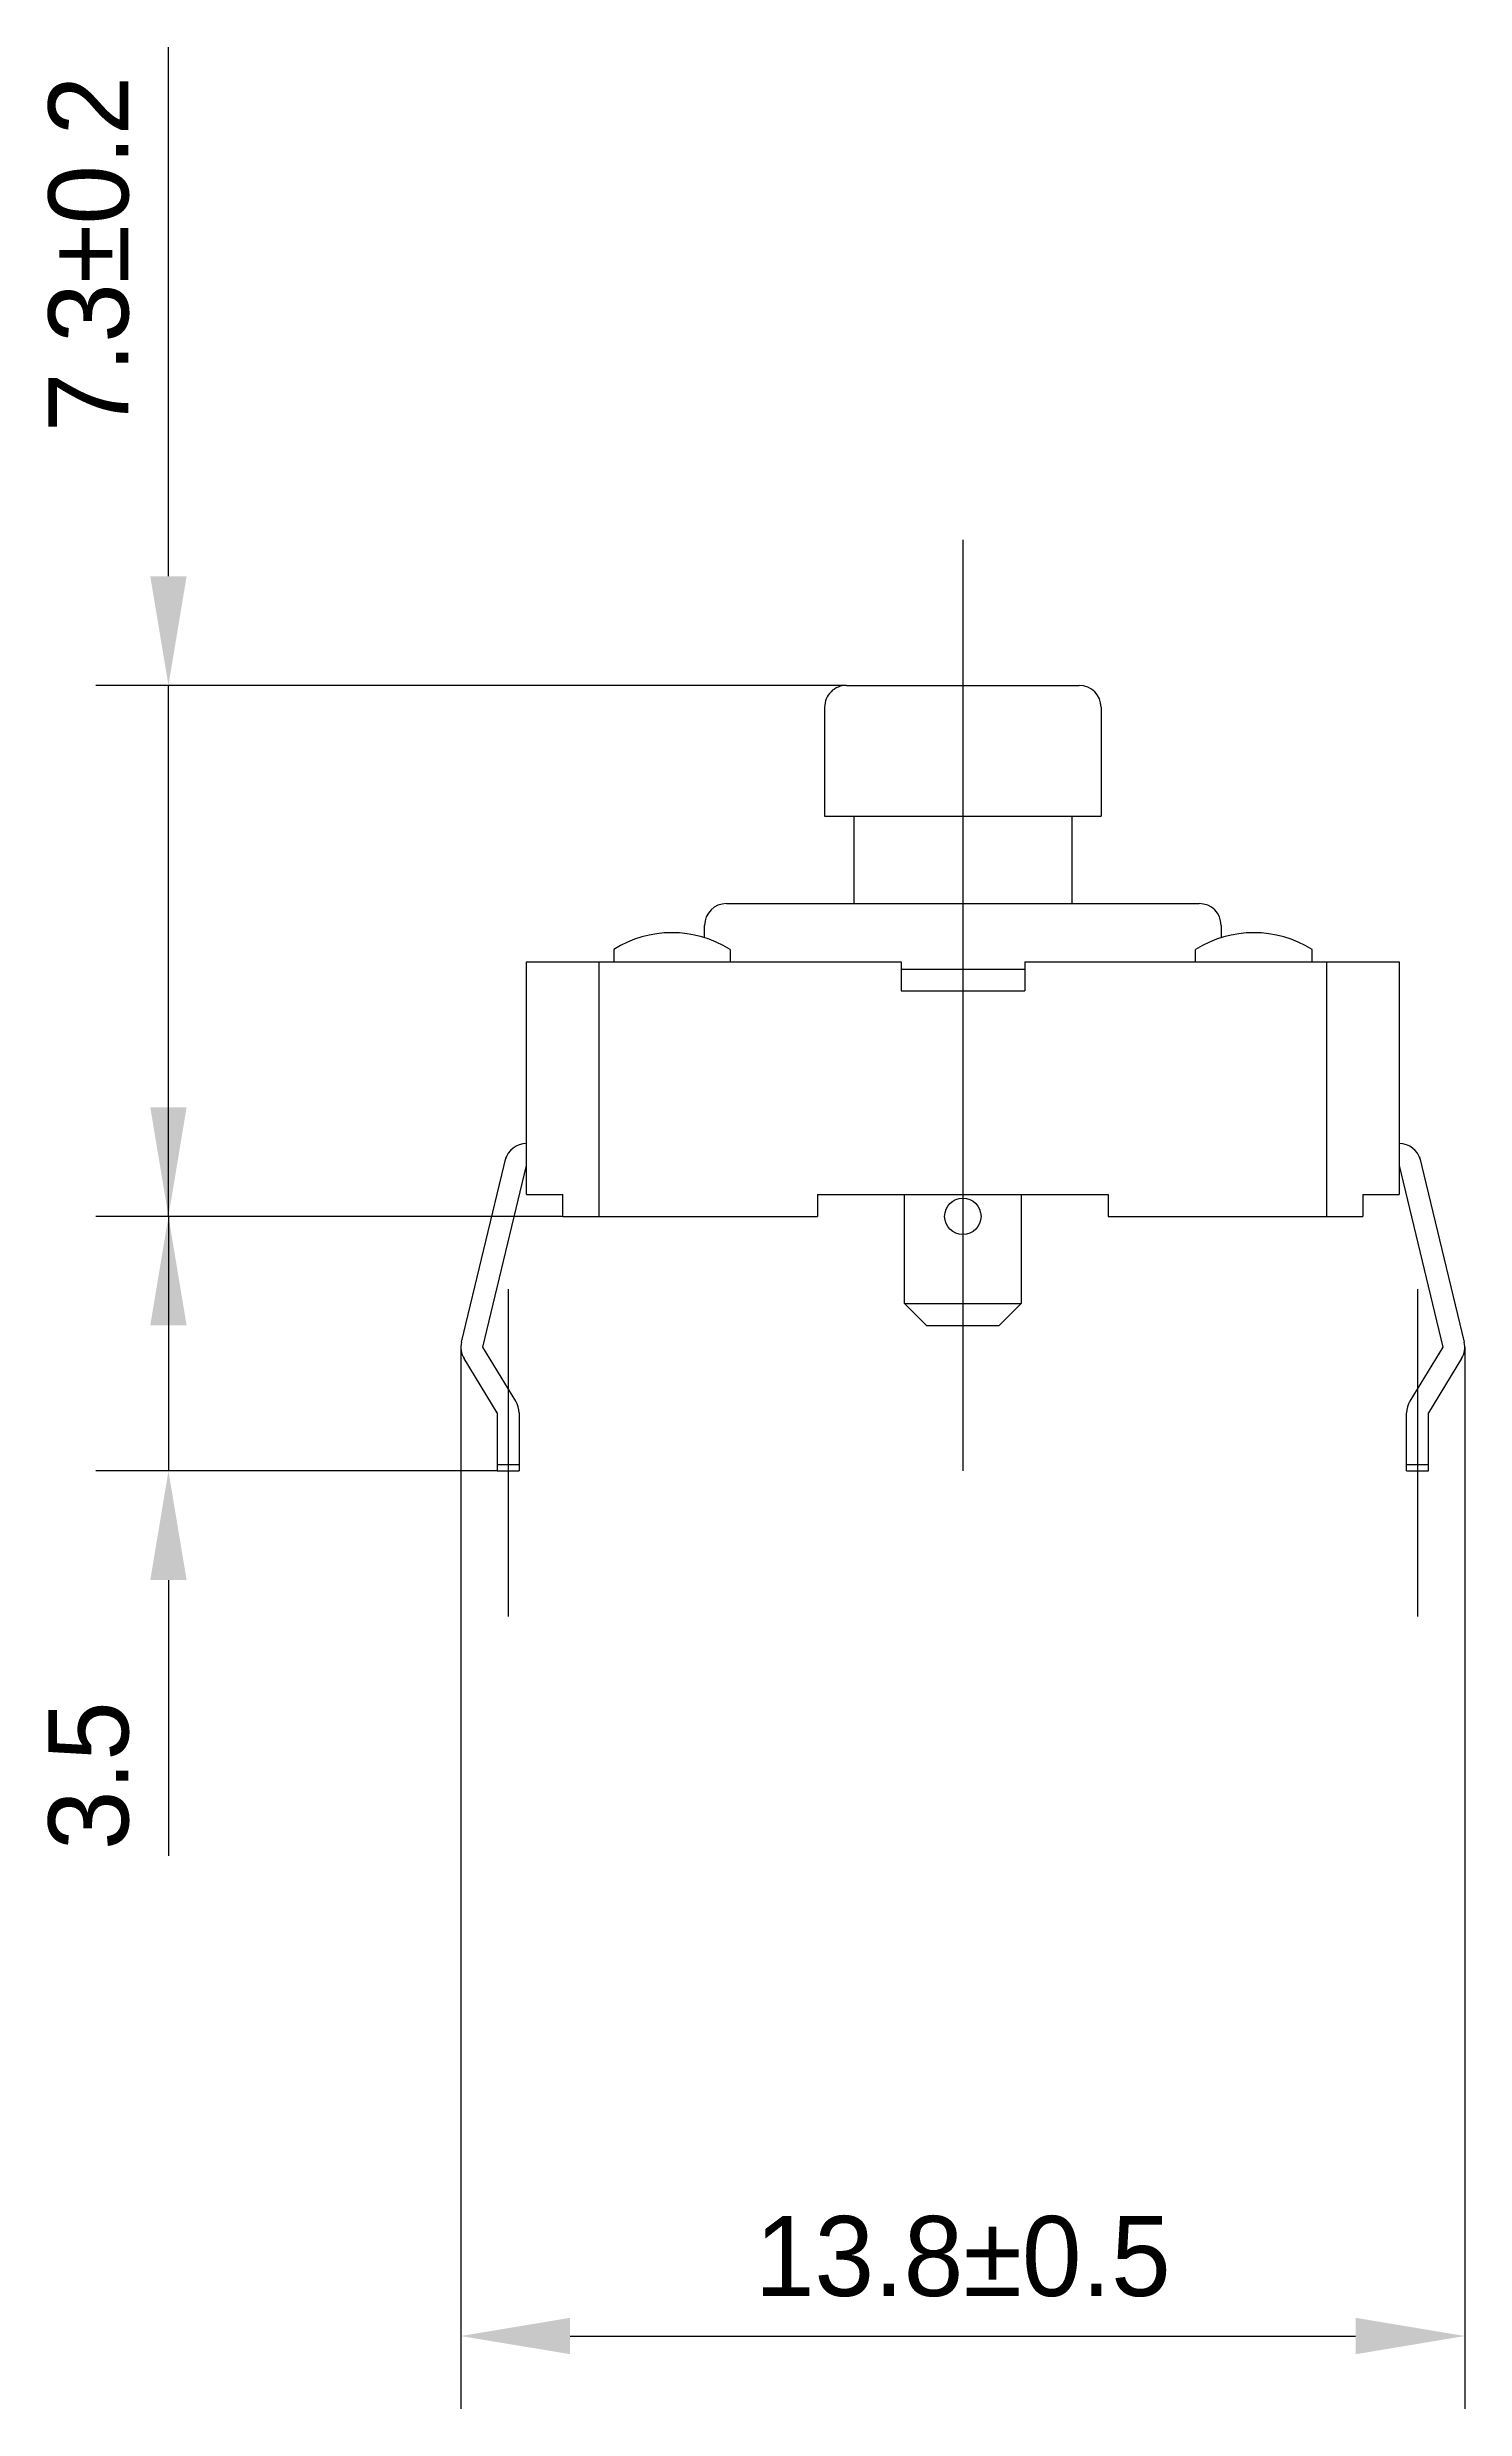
# Model space of a CAD drawing. Extents: x -14 to 87, y -16 to 51.
# Drawn here: x -12.59 to 6.9, y -16.39 to 16.07 of the extents above; entities that cross this region are included whole.
import ezdxf
from ezdxf.enums import TextEntityAlignment as Align

# ---------------------------------------------------------------- set-up
doc = ezdxf.new("R2010")
doc.units = 0
doc.linetypes.add('CENTER', pattern=[17.5, 13, -1.5, 1.5, -1.5])
doc.layers.get('0').update_dxf_attribs({"linetype": 'CONTINUOUS'})
doc.layers.get('DEFPOINTS').update_dxf_attribs({"linetype": 'CONTINUOUS'})
doc.dimstyles.get("Standard").update_dxf_attribs({"dimtxt": 0.18, "dimasz": 0.18, "dimexe": 0.18, "dimexo": 0.0625, "dimgap": 0.09, "dimtad": 0, "dimtih": 1, "dimtoh": 1, "dimdec": 4, "dimzin": 0, "dimtxsty": 'STANDARD', "dimcen": 0.09, "dimazin": 3, "dimtfac": 1, "dimtdec": 4, "dimtofl": 0, "dimtmove": 0, "dimatfit": 3, "dimtolj": 1, "dimtzin": 0})

msp = doc.modelspace()

# ---------------------------------------------------------------- blocks, each defined once
blk = doc.blocks.new('*D4')
at = {"color": 4, "linetype": 'BYBLOCK'}
for p, q in [((-10.921, 1.5), (-10.921, 3)), ((-5.5, 0), (-11.921, 0)), ((-10.921, 0), (-10.921, -3.5)), ((-6.4, -3.5), (-11.921, -3.5)), ((-10.921, -5), (-10.921, -6.5)), ((-10.921, -6.5), (-10.921, -8.79))]:
    blk.add_line(p, q, dxfattribs=at)
for points in [[(-11.171, 1.5), (-10.671, 1.5), (-10.921, 0)], [(-11.171, -5), (-10.671, -5), (-10.921, -3.5)]]:
    blk.add_solid(points, dxfattribs=at)
at = {"layer": 'DEFPOINTS', "color": 0, "linetype": 'BYBLOCK'}
for p in [(-5.5, 0), (-10.921, -3.5), (-6.4, -3.5)]:
    blk.add_point(p, dxfattribs=at)
at = {"color": 4, "linetype": 'BYBLOCK'}
blk.add_text('3.5', height=1.1, rotation=90, dxfattribs=at).set_placement((-12.021, -7.69), align=Align.MIDDLE_CENTER)
blk = doc.blocks.new('*D3')
at = {"color": 4, "linetype": 'BYBLOCK'}
for p, q in [((-6.9, -1.8), (-6.9, -16.394)), ((6.9, -1.8), (6.9, -16.394)), ((-5.4, -15.394), (5.4, -15.394))]:
    blk.add_line(p, q, dxfattribs=at)
for points in [[(-5.4, -15.144), (-5.4, -15.644), (-6.9, -15.394)], [(5.4, -15.144), (5.4, -15.644), (6.9, -15.394)]]:
    blk.add_solid(points, dxfattribs=at)
at = {"layer": 'DEFPOINTS', "color": 0, "linetype": 'BYBLOCK'}
for p in [(-6.9, -1.8), (6.9, -1.8), (6.9, -15.394)]:
    blk.add_point(p, dxfattribs=at)
at = {"color": 4, "linetype": 'BYBLOCK'}
blk.add_text('13.8%%P0.5', height=1.1, dxfattribs=at).set_placement((0, -14.294), align=Align.MIDDLE_CENTER)
blk = doc.blocks.new('*D2')
at = {"color": 4, "linetype": 'BYBLOCK'}
for p, q in [((-10.921, 10.3), (-10.921, 16.074)), ((-10.921, 8.8), (-10.921, 10.3)), ((-1.6, 7.3), (-11.921, 7.3)), ((-10.921, 0), (-10.921, 7.3)), ((-5.5, 0), (-11.921, 0)), ((-10.921, -1.5), (-10.921, -3))]:
    blk.add_line(p, q, dxfattribs=at)
for points in [[(-11.171, 8.8), (-10.671, 8.8), (-10.921, 7.3)], [(-11.171, -1.5), (-10.671, -1.5), (-10.921, 0)]]:
    blk.add_solid(points, dxfattribs=at)
at = {"layer": 'DEFPOINTS', "color": 0, "linetype": 'BYBLOCK'}
for p in [(-10.921, 7.3), (-1.6, 7.3), (-5.5, 0)]:
    blk.add_point(p, dxfattribs=at)
at = {"color": 4, "linetype": 'BYBLOCK'}
blk.add_text('7.3%%P0.2', height=1.1, rotation=90, dxfattribs=at).set_placement((-12.021, 13.232), align=Align.MIDDLE_CENTER)

# ---------------------------------------------------------------- dimensions: what is measured, and where the dimension line sits
dim = msp.add_linear_dim(base=(-10.92082, 7.30021), p1=(-5.5, 0), p2=(-1.6, 7.30021), angle=90, text='7.3%%P0.2', dimstyle='Standard')
dim.commit()
dim.dimension.update_dxf_attribs({"geometry": '*D2', "text_midpoint": (-12.02082, 13.23188)})
at = {"color": 4, "linetype": 'CONTINUOUS'}
dim = msp.add_linear_dim(base=(-10.92082, -3.5), p1=(-5.5, 0), p2=(-6.39998, -3.5), angle=90, dimstyle='Standard', dxfattribs=at)
dim.commit()
dim.dimension.update_dxf_attribs({"geometry": '*D4', "text_midpoint": (-12.02082, -7.69)})
dim = msp.add_linear_dim(base=(6.89998, -15.39423), p1=(-6.89998, -1.79999), p2=(6.89998, -1.79999), text='13.8%%P0.5', dimstyle='Standard', dxfattribs=at)
dim.commit()
dim.dimension.update_dxf_attribs({"geometry": '*D3', "text_midpoint": (0, -14.29423)})

# ---------------------------------------------------------------- linework, layer by layer
at = {"color": 2, "linetype": 'CENTER'}
for p, q in [((0, 9.30021), (0, -3.5)), ((-6.25, -1), (-6.25, -5.5)), ((6.25, -1), (6.25, -5.5))]:
    msp.add_line(p, q, dxfattribs=at)
at = {"color": 7, "linetype": 'CONTINUOUS'}
for p, q in [((-1.6, 7.30021), (1.6, 7.30021)), ((-1.9, 7.00021), (-1.9, 5.50021)), ((1.9, 7.0002), (1.9, 5.5002)), ((-1.9, 5.50021), (1.9, 5.50021)), ((-1.5, 5.50021), (-1.5, 4.30022)), ((1.5, 5.5002), (1.5, 4.3002)), ((-3.24998, 4.30021), (3.24998, 4.30019)), ((-3.55, 3.8309), (-3.55, 4.00021)), ((3.55, 4.00021), (3.55, 3.8309)), ((-4.8, 3.66885), (-4.8, 3.5)), ((-3.2, 3.66885), (-3.2, 3.5)), ((3.2, 3.5), (3.2, 3.66885)), ((4.8, 3.5), (4.8, 3.66885)), ((-6, 0.3), (-6, 3.5)), ((-6, 3.5), (-0.85, 3.5)), ((-5, 0), (-5, 3.5)), ((-0.85, 3.5), (-0.85, 3.1)), ((-0.85, 3.4), (0.84999, 3.4)), ((0.84999, 3.5), (0.84999, 3.1)), ((0.84999, 3.5), (6, 3.5)), ((5, 3.5), (5, 0)), ((6, 3.5), (6, 0.3)), ((-0.85, 3.1), (0.84999, 3.1)), ((-6.89155, -1.72939), (-6.27644, 0.81652)), ((-6.59994, -1.79987), (-5.99995, 0.70013)), ((5.99995, 0.70013), (6.59995, -1.79988)), ((6.27644, 0.81652), (6.89155, -1.7294)), ((-6, 0.3), (-5.5, 0.3)), ((-5.5, 0), (-5.5, 0.3)), ((-5.5, 0), (-2, 0)), ((-2, 0.3), (2, 0.3)), ((-2, 0.3), (-2, 0)), ((-0.8, -1.2), (-0.8, 0.3)), ((0.8, 0.3), (0.8, -1.2)), ((2, 0.3), (2, 0)), ((2, 0), (5.5, 0)), ((5.5, 0.3), (5.5, 0)), ((5.5, 0.3), (6, 0.3)), ((-0.5, -1.49995), (-0.80001, -1.19994)), ((-0.79998, -1.19994), (0.8, -1.19994)), ((0.80001, -1.19994), (0.5, -1.49995)), ((-0.49998, -1.5), (0.49995, -1.5)), ((-6.14418, -2.54311), (-6.59992, -1.79995)), ((6.59993, -1.79995), (6.1442, -2.54312)), ((-6.39993, -2.69994), (-6.85567, -1.95678)), ((6.85569, -1.95678), (6.39995, -2.69995)), ((-6.39998, -2.7), (-6.39998, -3.5)), ((-6.09998, -2.69998), (-6.09998, -3.5)), ((6.09998, -3.5), (6.09998, -2.69998)), ((6.39998, -3.5), (6.39998, -2.7)), ((-6.09998, -3.41673), (-6.39998, -3.41673)), ((-6.39998, -3.5), (-6.09998, -3.5)), ((6.39998, -3.41673), (6.09998, -3.41673)), ((6.09998, -3.5), (6.39998, -3.5))]:
    msp.add_line(p, q, dxfattribs=at)
msp.add_circle((0, 0), 0.25, dxfattribs=at)
for centre, radius, start, end in [((-1.6, 7.00021), 0.3, 89.999709, 180.00002), ((1.6, 7.0002), 0.3, 0, 89.999763), ((-3.24999, 4.00021), 0.3, 89.999982, 179.99996), ((3.24999, 4.00021), 0.3, 0, 89.999982), ((-4, 2.39999), 1.5, 57.76892, 122.23088), ((4, 2.39999), 1.5, 57.769084, 122.23104), ((-5.99997, 0.70003), 0.3, 89.999982, 165.46532), ((5.99997, 0.70003), 0.3, 14.534643, 89.999982), ((-6.59998, -1.79999), 0.3, 166.41696, 211.51779), ((6.59998, -1.79999), 0.3, 328.48217, 13.583006), ((-6.39998, -2.69998), 0.3, 0, 31.518263), ((6.39998, -2.69998), 0.3, 148.4817, 179.99996)]:
    msp.add_arc(centre, radius, start, end, dxfattribs=at)

msp.set_redraw_order([(e.dxf.handle, doc.entitydb.next_handle()) for e in msp.query("TEXT MTEXT ATTDEF DIMENSION ARC_DIMENSION")])  # texts and dimensions are drawn at this point

doc.saveas('drawing.dxf')
